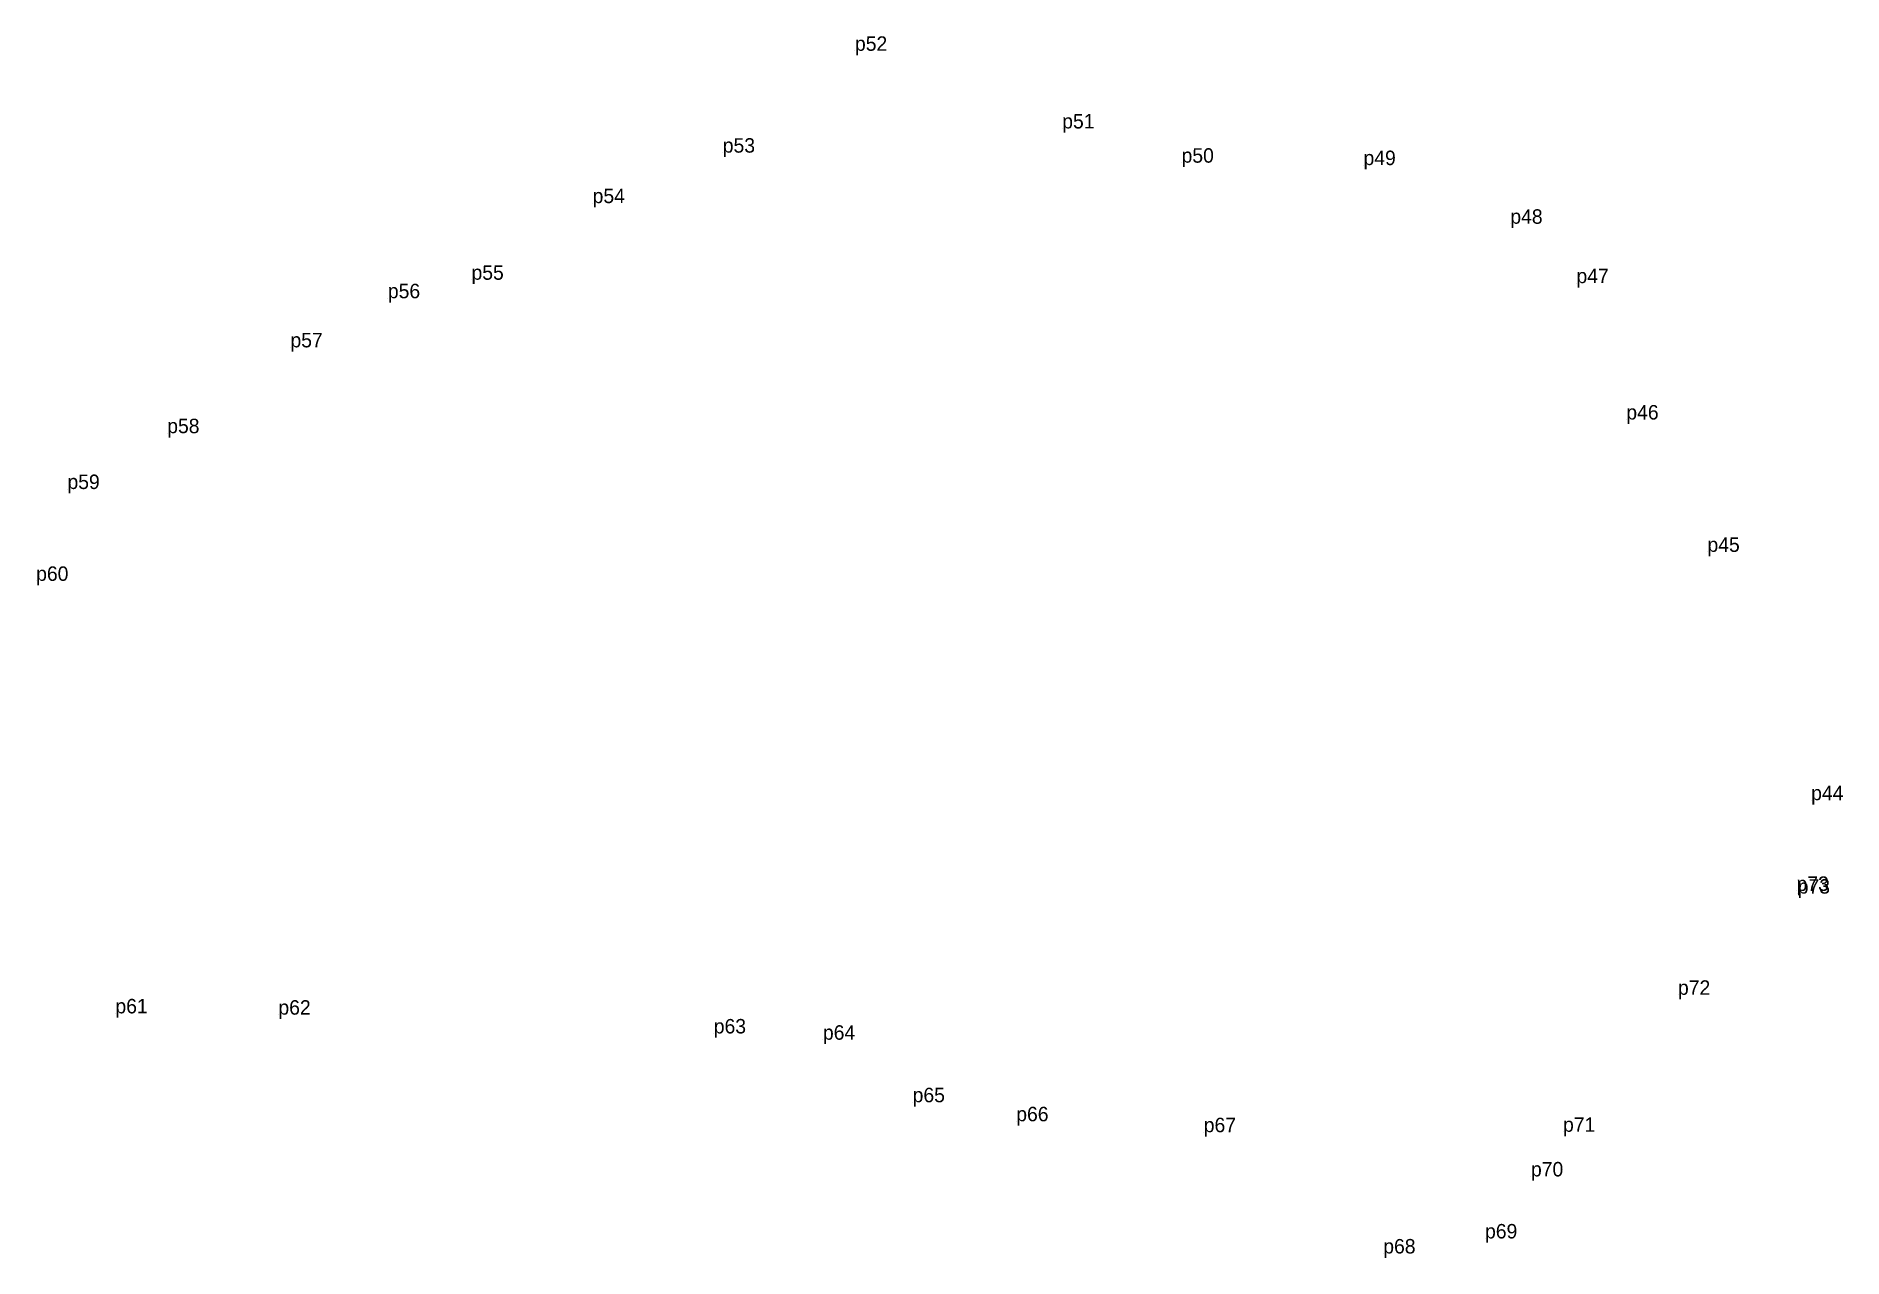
# Model space of a CAD drawing. Extents: x 543288 to 552498, y 1822776 to 1839668.
# Drawn here: x 548358.3 to 548583.3, y 1829172.7 to 1829324.7 of the extents above; entities that cross this region are included whole.
import ezdxf

# ---------------------------------------------------------------- set-up
doc = ezdxf.new("R2010")
doc.units = 0
doc.layers.add('Level 12', color=7, linetype='Continuous')
doc.layers.add('Level 7', color=7, linetype='Continuous')

msp = doc.modelspace()

# ---------------------------------------------------------------- texts
at = {"layer": 'Level 12'}
for s, p in [('p52', (548460.27, 1829322.88)), ('p51', (548486.07, 1829313.22)), ('p53', (548443.81, 1829310.21)), ('p50', (548500.93, 1829308.96)), ('p49', (548523.58, 1829308.66)), ('p54', (548427.61, 1829303.93)), ('p48', (548541.86, 1829301.36)), ('p55', (548412.53, 1829294.39)), ('p47', (548550.09, 1829293.97)), ('p56', (548402.12, 1829292.09)), ('p57', (548389.99, 1829285.98)), ('p58', (548374.65, 1829275.3)), ('p46', (548556.3, 1829277)), ('p59', (548362.23, 1829268.35)), ('p45', (548566.4, 1829260.53)), ('p60', (548358.33, 1829256.92)), ('p44', (548579.31, 1829229.63)), ('p73', (548577.49, 1829218.34)), ('p73', (548577.64, 1829218)), ('p72', (548562.73, 1829205.41)), ('p61', (548368.2, 1829203.1)), ('p62', (548388.49, 1829202.94)), ('p63', (548442.69, 1829200.6)), ('p64', (548456.28, 1829199.82)), ('p65', (548467.45, 1829192.04)), ('p66', (548480.35, 1829189.67)), ('p67', (548503.69, 1829188.31)), ('p71', (548548.42, 1829188.36)), ('p70', (548544.43, 1829182.81)), ('p69', (548538.71, 1829175.09)), ('p68', (548526.04, 1829173.22))]:
    msp.add_text(s, height=1.8, dxfattribs=at).set_placement(p)

# ---------------------------------------------------------------- linework, layer by layer
at = {"layer": 'Level 7'}
for p, q in [((548460.267, 1829322.883), (548460.267, 1829322.883)), ((548486.068, 1829313.219), (548486.068, 1829313.219)), ((548443.809, 1829310.209), (548443.809, 1829310.209)), ((548500.929, 1829308.958), (548500.929, 1829308.958)), ((548523.578, 1829308.663), (548523.578, 1829308.663)), ((548427.614, 1829303.933), (548427.614, 1829303.933)), ((548541.862, 1829301.36), (548541.862, 1829301.36)), ((548412.534, 1829294.389), (548412.534, 1829294.389)), ((548550.088, 1829293.969), (548550.088, 1829293.969)), ((548402.12, 1829292.092), (548402.12, 1829292.092)), ((548389.986, 1829285.982), (548389.986, 1829285.982)), ((548556.302, 1829276.999), (548556.302, 1829276.999)), ((548374.652, 1829275.296), (548374.652, 1829275.296)), ((548362.234, 1829268.351), (548362.234, 1829268.351)), ((548566.401, 1829260.533), (548566.401, 1829260.533)), ((548358.328, 1829256.925), (548358.328, 1829256.925)), ((548579.311, 1829229.629), (548579.311, 1829229.629)), ((548577.486, 1829218.336), (548577.486, 1829218.336)), ((548577.636, 1829218), (548577.636, 1829218)), ((548562.732, 1829205.407), (548562.732, 1829205.407)), ((548368.2, 1829203.105), (548368.2, 1829203.105)), ((548388.486, 1829202.937), (548388.486, 1829202.937)), ((548442.688, 1829200.6), (548442.688, 1829200.6)), ((548456.282, 1829199.819), (548456.282, 1829199.819)), ((548467.453, 1829192.036), (548467.453, 1829192.036)), ((548480.346, 1829189.674), (548480.346, 1829189.674)), ((548503.695, 1829188.306), (548503.695, 1829188.306)), ((548548.421, 1829188.36), (548548.421, 1829188.36)), ((548544.429, 1829182.807), (548544.429, 1829182.807)), ((548538.714, 1829175.094), (548538.714, 1829175.094)), ((548526.043, 1829173.22), (548526.043, 1829173.22))]:
    msp.add_line(p, q, dxfattribs=at)

msp.set_redraw_order([(e.dxf.handle, doc.entitydb.next_handle()) for e in msp.query("TEXT MTEXT ATTDEF DIMENSION ARC_DIMENSION")])  # texts and dimensions are drawn at this point

doc.saveas('drawing.dxf')
